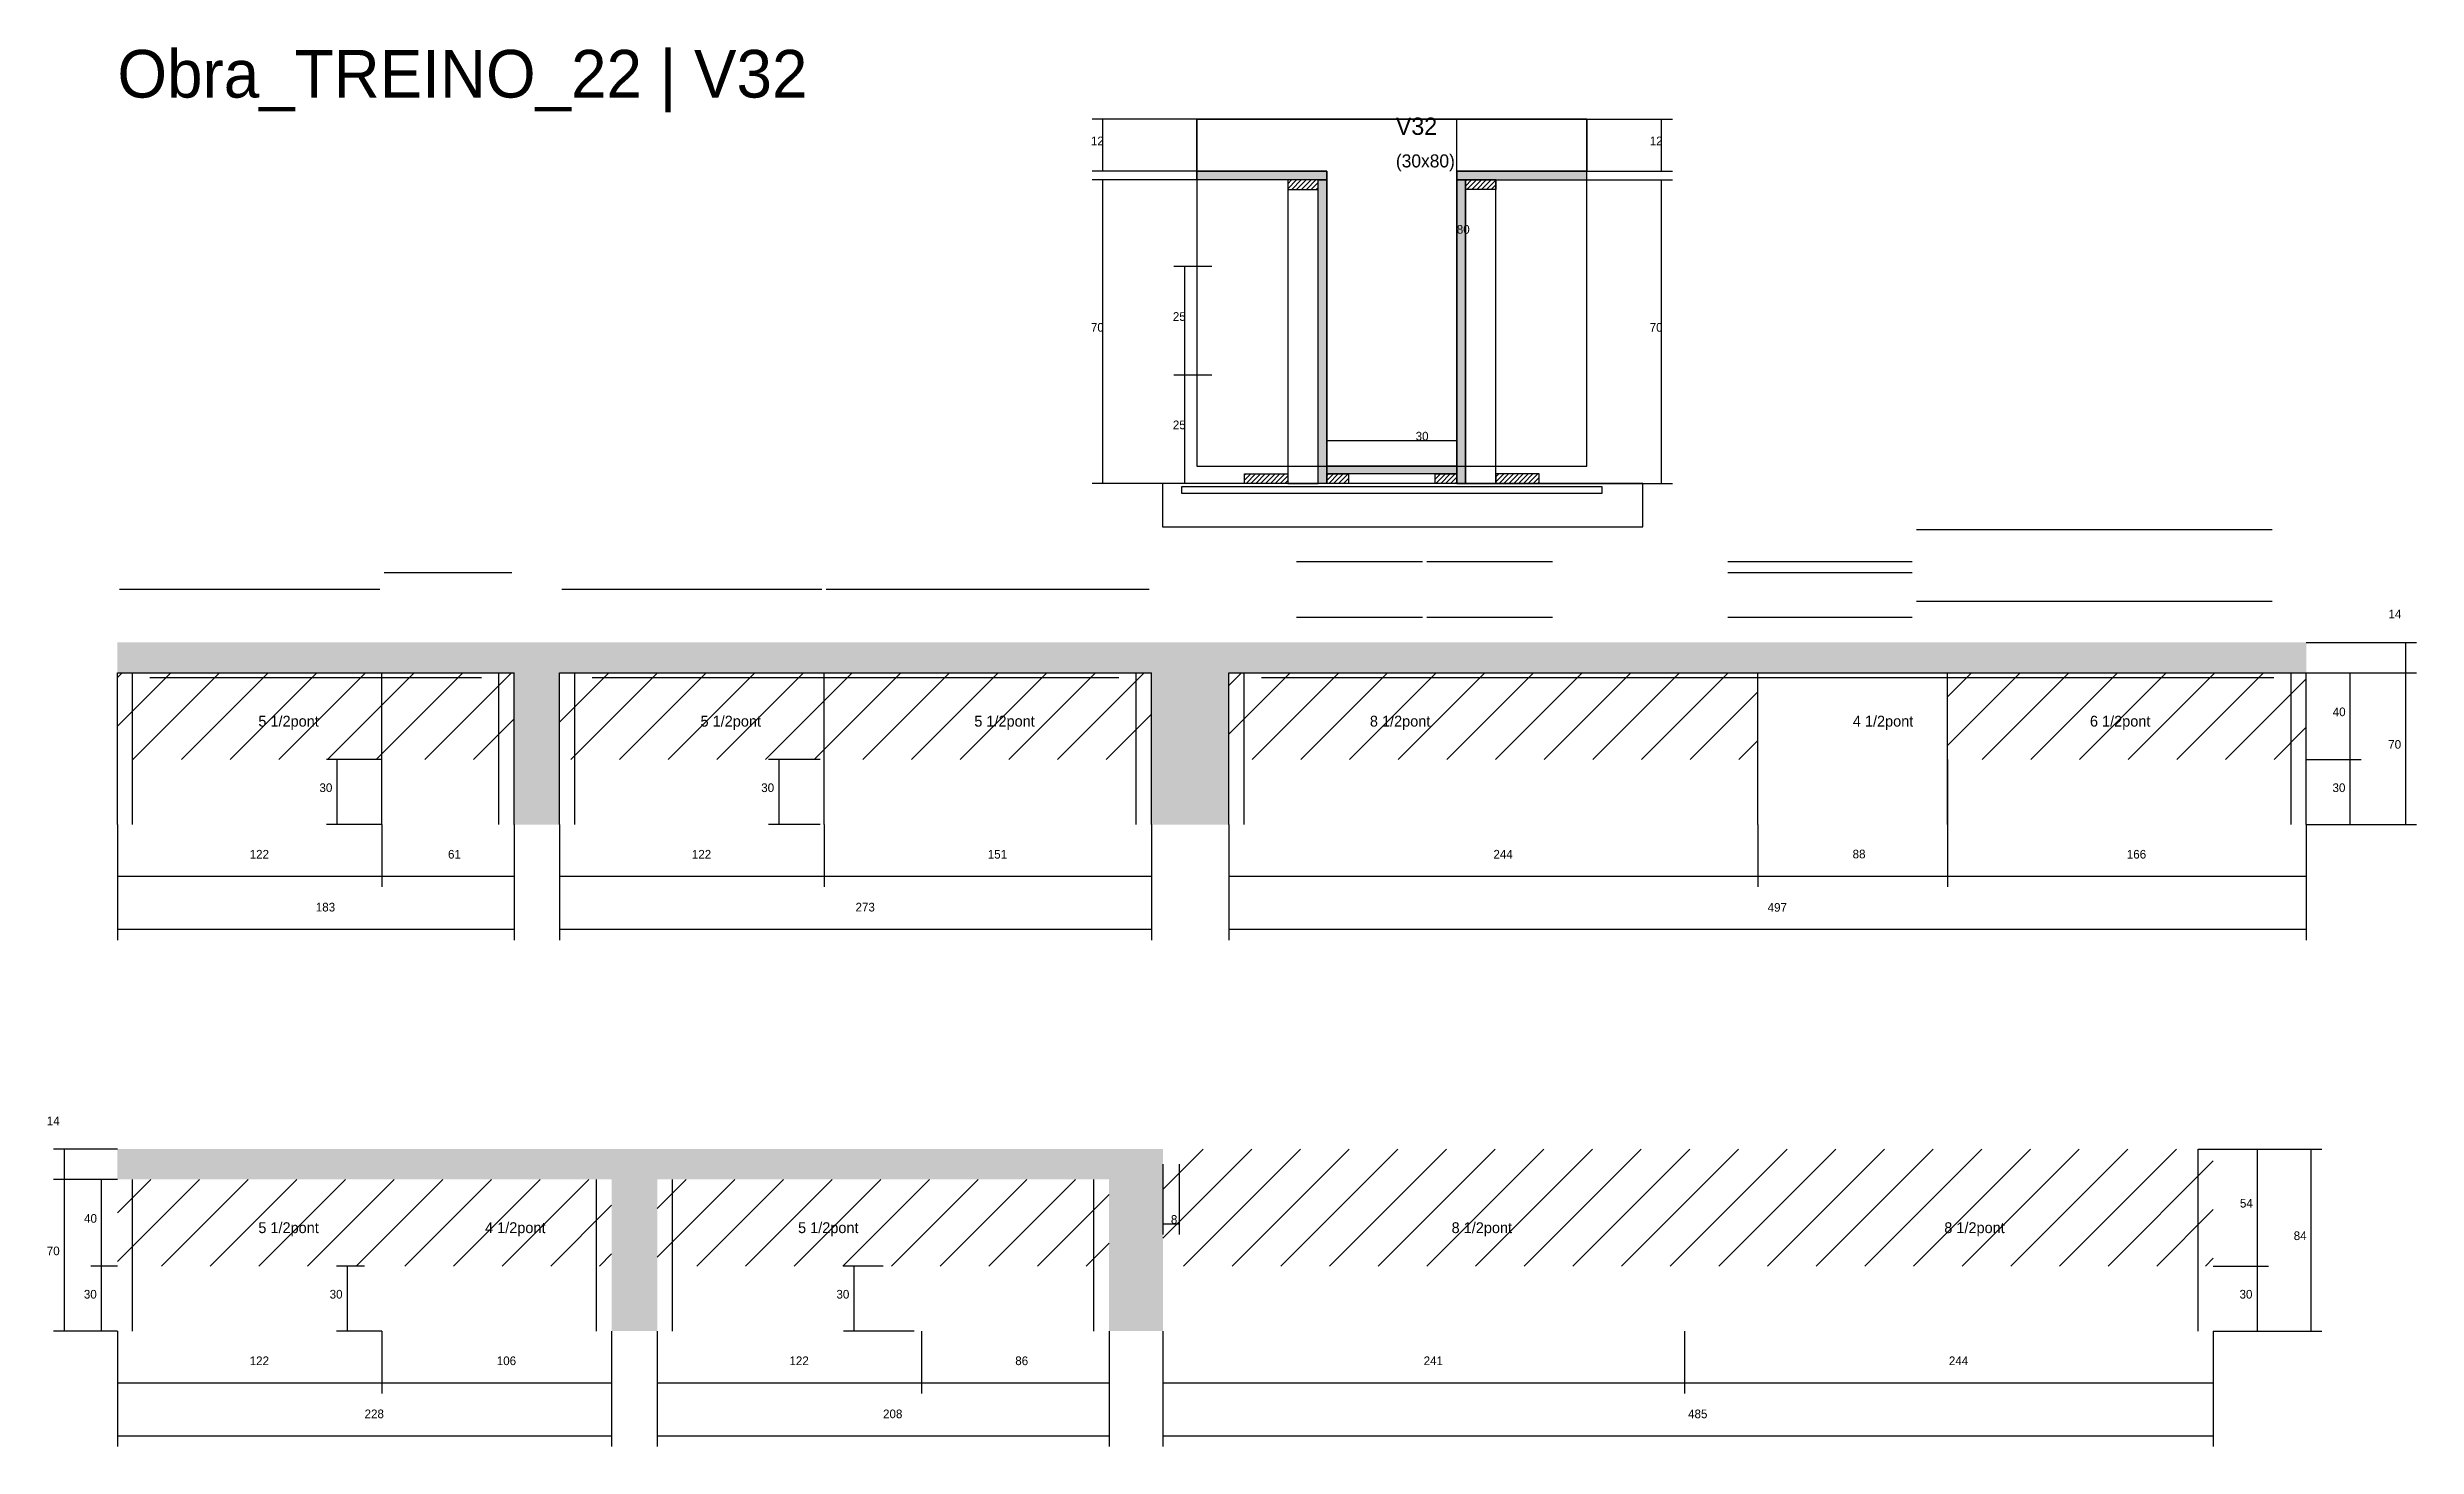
# Model space of a CAD drawing. Header units: metres. Extents: x -41 to 34800, y -36000 to 1848.
# Drawn here: x 20348 to 21441, y -27682 to -27037 of the extents above; entities that cross this region are included whole.
import ezdxf

# ---------------------------------------------------------------- set-up
doc = ezdxf.new("R2010")
doc.units = ezdxf.units.M
for name, color, linetype in [('CONCRETO', 251, 'Continuous'), ('COTA', 4, 'Continuous'), ('Cota Seção (2x)', 4, 'Continuous'), ('Hachura', 253, 'Continuous'), ('LABEL_ID', 3, 'Continuous'), ('Madeira', 126, 'Continuous'), ('NOMENCLATURA', 7, 'Continuous'), ('Painéis', 200, 'Continuous'), ('SARR_2.2x7', 40, 'Continuous'), ('SCO-___-LAJ', 4, 'Continuous'), ('Texto Seção', 7, 'Continuous')]:
    doc.layers.add(name, color=color, linetype=linetype)

msp = doc.modelspace()

# ---------------------------------------------------------------- texts
at = {"layer": 'COTA'}
for s, p in [('12', (20829.1, -27082)), ('12', (21086.9, -27082)), ('25', (20866.9, -27163)), ('70', (20829.1, -27168)), ('70', (21086.9, -27168)), ('25', (20866.9, -27213)), ('14', (21427.7, -27300.3)), ('40', (21402, -27345.4)), ('70', (21427.6, -27360.4)), ('30', (20473.2, -27380.4)), ('30', (20677, -27380.4)), ('30', (21401.9, -27380.4)), ('122', (20441, -27411.1)), ('61', (20532.5, -27411.1)), ('122', (20645, -27411.1)), ('151', (20781.5, -27411.1)), ('244', (21014.8, -27411.1)), ('88', (21180.5, -27411)), ('166', (21307, -27411.1)), ('183', (20471.5, -27435.5)), ('273', (20720.5, -27435.5)), ('497', (21141.3, -27435.6)), ('14', (20347.4, -27534.1)), ('40', (20364.6, -27579.1)), ('8', (20866, -27579.6)), ('54', (21359.2, -27572.1)), ('84', (21384, -27587.1)), ('70', (20347.4, -27594.1)), ('30', (20364.5, -27614.1)), ('30', (20477.9, -27614.1)), ('30', (20711.7, -27614.1)), ('30', (21359, -27614.1)), ('122', (20441, -27644.8)), ('106', (20555, -27644.8)), ('122', (20690, -27644.8)), ('86', (20794.2, -27644.8)), ('241', (20982.6, -27644.8)), ('244', (21224.9, -27644.8)), ('228', (20494, -27669.3)), ('208', (20733.2, -27669.3)), ('485', (21104.6, -27669.3))]:
    msp.add_text(s, height=4, dxfattribs=at).set_placement(p)
at = {"layer": 'Cota Seção (2x)'}
for s, p in [('80', (20997.9, -27122.8)), ('30', (20978.9, -27218.2))]:
    msp.add_text(s, height=4, dxfattribs=at).set_placement(p)
at = {"layer": 'LABEL_ID'}
msp.add_text('Obra_TREINO_22 | V32', height=22, dxfattribs=at).set_placement((20380, -27060))
at = {"layer": 'NOMENCLATURA'}
for s, p in [('5 1/2pont', (20445, -27350.2)), ('5 1/2pont', (20649, -27350.2)), ('5 1/2pont', (20775.3, -27350.2)), ('8 1/2pont', (20957.8, -27350.2)), ('4 1/2pont', (21180.6, -27350.2)), ('6 1/2pont', (21290, -27350.2)), ('5 1/2pont', (20445, -27583.9)), ('4 1/2pont', (20549.6, -27583.9)), ('5 1/2pont', (20694, -27583.9)), ('8 1/2pont', (20995.5, -27583.9)), ('8 1/2pont', (21222.8, -27583.9))]:
    msp.add_text(s, height=5, dxfattribs=at).set_placement(p)
at = {"layer": 'Texto Seção'}
for s, height, p in [('V32', 8, (20969.8, -27077.2)), ('(30x80)', 6, (20969.8, -27092.2))]:
    msp.add_text(s, height=height, dxfattribs=at).set_placement(p)

# ---------------------------------------------------------------- hatches: boundary and pattern name
at = {"layer": 'COTA'}
h = msp.add_hatch(dxfattribs=at)
h.set_pattern_fill('AR-CONC', scale=0.03)
h.paths.add_polyline_path([(20563, -27325.4), (20563, -27395.4), (20584, -27395.4), (20584, -27325.4), (20857, -27325.4), (20857, -27395.4), (20892.8, -27395.4), (20892.8, -27325.4), (21389.8, -27325.4), (21389.8, -27311.4), (20380, -27311.4), (20380, -27325.4)])
h = msp.add_hatch(dxfattribs=at)
h.set_pattern_fill('AR-CONC', scale=0.03)
h.paths.add_polyline_path([(20608, -27629.1), (20629, -27629.1), (20629, -27559.1), (20837.5, -27559.1), (20837.5, -27629.1), (20862.3, -27629.1), (20862.3, -27545.1), (20380, -27545.1), (20380, -27559.1), (20608, -27559.1)])
at = {"layer": 'Hachura'}
h = msp.add_hatch(color=8, dxfattribs=at)
h.dxf.hatch_style = 1
h.paths.add_polyline_path([(20877.9, -27098), (20877.9, -27094), (20877.9, -27094), (20937.9, -27094), (20937.9, -27094), (20937.9, -27098), (20937.9, -27098), (20877.9, -27098)])
h = msp.add_hatch(color=8, dxfattribs=at)
h.dxf.hatch_style = 1
h.paths.add_polyline_path([(21057.9, -27098), (21057.9, -27094), (21057.9, -27094), (20997.9, -27094), (20997.9, -27094), (20997.9, -27098), (20997.9, -27098), (21057.9, -27098)])
h = msp.add_hatch(dxfattribs=at)
h.set_pattern_fill('ANSI31', scale=0.5)
h.paths.add_polyline_path([(20919.9, -27098), (20919.9, -27102.4), (20919.9, -27102.4), (20933.9, -27102.4), (20933.9, -27102.4), (20933.9, -27098), (20933.9, -27098), (20919.9, -27098)])
h = msp.add_hatch(color=8, dxfattribs=at)
h.dxf.hatch_style = 1
h.paths.add_polyline_path([(20933.9, -27098), (20937.9, -27098), (20937.9, -27098), (20937.9, -27238), (20937.9, -27238), (20933.9, -27238), (20933.9, -27238), (20933.9, -27098)])
h = msp.add_hatch(color=8, dxfattribs=at)
h.dxf.hatch_style = 1
h.paths.add_polyline_path([(21001.9, -27098), (20997.9, -27098), (20997.9, -27098), (20997.9, -27238), (20997.9, -27238), (21001.9, -27238), (21001.9, -27238), (21001.9, -27098)])
h = msp.add_hatch(dxfattribs=at)
h.set_pattern_fill('ANSI31', scale=0.5)
h.paths.add_polyline_path([(21015.9, -27098), (21015.9, -27102.4), (21015.9, -27102.4), (21001.9, -27102.4), (21001.9, -27102.4), (21001.9, -27098), (21001.9, -27098), (21015.9, -27098)])
h = msp.add_hatch(dxfattribs=at)
h.set_pattern_fill('ANSI31', scale=0.5)
h.paths.add_polyline_path([(20899.9, -27238), (20899.9, -27233.6), (20899.9, -27233.6), (20919.9, -27233.6), (20919.9, -27233.6), (20919.9, -27238), (20919.9, -27238), (20899.9, -27238)])
h = msp.add_hatch(color=8, dxfattribs=at)
h.dxf.hatch_style = 1
h.paths.add_polyline_path([(20937.9, -27233.6), (20937.9, -27230), (20937.9, -27230), (20997.9, -27230), (20997.9, -27230), (20997.9, -27233.6), (20997.9, -27233.6), (20937.9, -27233.6)])
h = msp.add_hatch(dxfattribs=at)
h.set_pattern_fill('ANSI31', scale=0.5)
h.paths.add_polyline_path([(20937.9, -27238), (20937.9, -27233.6), (20937.9, -27233.6), (20947.9, -27233.6), (20947.9, -27233.6), (20947.9, -27238), (20947.9, -27238), (20937.9, -27238)])
h = msp.add_hatch(dxfattribs=at)
h.set_pattern_fill('ANSI31', scale=0.5)
h.paths.add_polyline_path([(20987.9, -27238), (20987.9, -27233.6), (20987.9, -27233.6), (20997.9, -27233.6), (20997.9, -27233.6), (20997.9, -27238), (20997.9, -27238), (20987.9, -27238)])
h = msp.add_hatch(dxfattribs=at)
h.set_pattern_fill('ANSI31', scale=0.5)
h.paths.add_polyline_path([(21035.9, -27238), (21035.9, -27233.6), (21035.9, -27233.6), (21015.9, -27233.6), (21015.9, -27233.6), (21015.9, -27238), (21015.9, -27238), (21035.9, -27238)])
h = msp.add_hatch(dxfattribs=at)
h.set_pattern_fill('ANSI31', scale=5)
h.paths.add_polyline_path([(20380, -27325.4), (20380, -27365.4), (20502, -27365.4), (20502, -27325.4)])
h = msp.add_hatch(dxfattribs=at)
h.set_pattern_fill('ANSI31', scale=5)
h.paths.add_polyline_path([(20563, -27325.4), (20502, -27325.4), (20502, -27365.4), (20563, -27365.4)])
h = msp.add_hatch(dxfattribs=at)
h.set_pattern_fill('ANSI31', scale=5)
h.paths.add_polyline_path([(20706, -27365.4), (20706, -27325.4), (20584, -27325.4), (20584, -27365.4)])
h = msp.add_hatch(dxfattribs=at)
h.set_pattern_fill('ANSI31', scale=5)
h.paths.add_polyline_path([(20857, -27365.4), (20857, -27325.4), (20706, -27325.4), (20706, -27365.4)])
h = msp.add_hatch(dxfattribs=at)
h.set_pattern_fill('ANSI31', scale=5)
h.paths.add_polyline_path([(20892.8, -27325.4), (20892.8, -27365.4), (21136.8, -27365.4), (21136.8, -27325.4)])
h = msp.add_hatch(dxfattribs=at)
h.set_pattern_fill('ANSI31', scale=5)
h.paths.add_polyline_path([(21389.8, -27365.4), (21389.8, -27325.4), (21224.3, -27325.4), (21224.3, -27365.4)])
h = msp.add_hatch(dxfattribs=at)
h.set_pattern_fill('ANSI31', scale=5)
h.paths.add_polyline_path([(20862.3, -27545.1), (20862.3, -27599.1), (21102.9, -27599.1), (21102.9, -27545.1)])
h = msp.add_hatch(dxfattribs=at)
h.set_pattern_fill('ANSI31', scale=5)
h.paths.add_polyline_path([(21102.9, -27545.1), (21102.9, -27599.1), (21346.9, -27599.1), (21346.9, -27545.1)])
h = msp.add_hatch(dxfattribs=at)
h.set_pattern_fill('ANSI31', scale=5)
h.paths.add_polyline_path([(20380, -27559.1), (20380, -27599.1), (20502, -27599.1), (20502, -27559.1)])
h = msp.add_hatch(dxfattribs=at)
h.set_pattern_fill('ANSI31', scale=5)
h.paths.add_polyline_path([(20608, -27559.1), (20502, -27559.1), (20502, -27599.1), (20608, -27599.1)])
h = msp.add_hatch(dxfattribs=at)
h.set_pattern_fill('ANSI31', scale=5)
h.paths.add_polyline_path([(20751, -27599.1), (20751, -27559.1), (20629, -27559.1), (20629, -27599.1)])
h = msp.add_hatch(dxfattribs=at)
h.set_pattern_fill('ANSI31', scale=5)
h.paths.add_polyline_path([(20751, -27559.1), (20751, -27599.1), (20837.5, -27599.1), (20837.5, -27559.1)])

# ---------------------------------------------------------------- linework, layer by layer
at = {"layer": 'CONCRETO'}
for points in [[(20997.9, -27094), (20997.9, -27104), (20997.9, -27230), (20937.9, -27230), (20937.9, -27094), (20877.9, -27094), (20877.9, -27070), (20997.9, -27070), (21057.9, -27070), (21057.9, -27094)], [(20877.9, -27230), (21057.9, -27230), (21057.9, -27070), (20877.9, -27070)]]:
    msp.add_lwpolyline(points, close=True, dxfattribs=at)
at = {"layer": 'COTA'}
for p, q in [((20877.9, -27070), (20829.6, -27070)), ((20834.6, -27094), (20834.6, -27070)), ((21057.9, -27070), (21097.4, -27070)), ((21092.4, -27094), (21092.4, -27070)), ((20877.9, -27094), (20829.6, -27094)), ((21057.9, -27094), (21097.4, -27094)), ((20877.9, -27098), (20829.6, -27098)), ((20834.6, -27238), (20834.6, -27098)), ((21015.9, -27098), (21097.4, -27098)), ((21092.4, -27238), (21092.4, -27098)), ((20884.9, -27138), (20867.4, -27138)), ((20872.4, -27188), (20872.4, -27138)), ((20884.9, -27188), (20867.4, -27188)), ((20884.9, -27188), (20867.4, -27188)), ((20872.4, -27238), (20872.4, -27188)), ((20899.9, -27238), (20829.6, -27238)), ((20884.9, -27238), (20867.4, -27238)), ((21035.9, -27238), (21097.4, -27238)), ((21389.8, -27311.4), (21440.7, -27311.4)), ((21435.7, -27325.4), (21435.7, -27311.4)), ((21389.8, -27325.4), (21440.7, -27325.4)), ((21389.8, -27325.4), (21440.7, -27325.4)), ((21389.8, -27325.4), (21415.1, -27325.4)), ((21410.1, -27365.4), (21410.1, -27325.4)), ((21435.7, -27395.4), (21435.7, -27325.4)), ((20502, -27365.4), (20476.4, -27365.4)), ((20481.4, -27395.4), (20481.4, -27365.4)), ((20704.2, -27365.4), (20680.3, -27365.4)), ((20685.3, -27395.4), (20685.3, -27365.4)), ((21224.3, -27365.4), (21224.3, -27424.2)), ((21389.8, -27365.4), (21415.1, -27365.4)), ((21389.8, -27365.4), (21415.1, -27365.4)), ((21410.1, -27395.4), (21410.1, -27365.4)), ((20380, -27395.4), (20380, -27424.2)), ((20380, -27395.4), (20380, -27448.7)), ((20502, -27395.4), (20476.4, -27395.4)), ((20502, -27395.4), (20502, -27424.2)), ((20502, -27395.4), (20502, -27424.2)), ((20563, -27395.4), (20563, -27424.2)), ((20563, -27395.4), (20563, -27448.7)), ((20584, -27395.4), (20584, -27424.2)), ((20584, -27395.4), (20584, -27448.7)), ((20704.2, -27395.4), (20680.3, -27395.4)), ((20706, -27395.4), (20706, -27424.2)), ((20706, -27395.4), (20706, -27424.2)), ((20857, -27395.4), (20857, -27424.2)), ((20857, -27395.4), (20857, -27448.7)), ((20892.8, -27395.4), (20892.8, -27424.2)), ((20892.8, -27395.4), (20892.8, -27448.7)), ((21136.8, -27395.4), (21136.8, -27424.2)), ((21136.8, -27395.4), (21136.8, -27424.2)), ((21224.3, -27395.4), (21224.3, -27424.2)), ((21389.8, -27395.4), (21389.8, -27448.7)), ((21389.8, -27395.4), (21440.7, -27395.4)), ((21389.8, -27395.4), (21389.8, -27424.2)), ((21389.8, -27395.4), (21415.1, -27395.4)), ((20380, -27419.2), (20502, -27419.2)), ((20502, -27419.2), (20563, -27419.2)), ((20584, -27419.2), (20706, -27419.2)), ((20706, -27419.2), (20857, -27419.2)), ((20892.8, -27419.2), (21136.8, -27419.2)), ((21136.8, -27419.2), (21224.3, -27419.2)), ((21224.3, -27419.2), (21389.8, -27419.2)), ((20380, -27443.7), (20563, -27443.7)), ((20584, -27443.7), (20857, -27443.7)), ((20892.8, -27443.7), (21389.8, -27443.7)), ((20380, -27545.1), (20350.5, -27545.1)), ((20355.5, -27559.1), (20355.5, -27545.1)), ((20862.3, -27552.1), (20862.3, -27584.6)), ((20869.8, -27552.1), (20869.8, -27584.6)), ((21339.9, -27545.1), (21372.3, -27545.1)), ((21346.9, -27545.1), (21397, -27545.1)), ((21367.3, -27599.1), (21367.3, -27545.1)), ((21392, -27629.1), (21392, -27545.1)), ((20380, -27559.1), (20350.5, -27559.1)), ((20380, -27559.1), (20350.5, -27559.1)), ((20355.5, -27629.1), (20355.5, -27559.1)), ((20380, -27559.1), (20367.7, -27559.1)), ((20372.7, -27599.1), (20372.7, -27559.1)), ((20862.3, -27579.6), (20869.8, -27579.6)), ((20380, -27599.1), (20367.7, -27599.1)), ((20380, -27599.1), (20367.7, -27599.1)), ((20372.7, -27629.1), (20372.7, -27599.1)), ((20494, -27599.1), (20481.1, -27599.1)), ((20486.1, -27629.1), (20486.1, -27599.1)), ((20733.2, -27599.1), (20714.9, -27599.1)), ((20719.9, -27629.1), (20719.9, -27599.1)), ((21346.9, -27599.1), (21372.3, -27599.1)), ((21346.9, -27599.1), (21372.3, -27599.1)), ((21367.3, -27629.1), (21367.3, -27599.1)), ((20380, -27629.1), (20350.5, -27629.1)), ((20380, -27629.1), (20367.7, -27629.1)), ((20380, -27629.1), (20380, -27657.9)), ((20380, -27629.1), (20380, -27682.4)), ((20502, -27629.1), (20481.1, -27629.1)), ((20502, -27629.1), (20502, -27657.9)), ((20502, -27629.1), (20502, -27657.9)), ((20608, -27629.1), (20608, -27657.9)), ((20608, -27629.1), (20608, -27682.4)), ((20629, -27629.1), (20629, -27657.9)), ((20629, -27629.1), (20629, -27682.4)), ((20747.5, -27629.1), (20714.9, -27629.1)), ((20751, -27629.1), (20751, -27657.9)), ((20751, -27629.1), (20751, -27657.9)), ((20837.5, -27629.1), (20837.5, -27657.9)), ((20837.5, -27629.1), (20837.5, -27682.4)), ((20862.3, -27629.1), (20862.3, -27657.9)), ((20862.3, -27629.1), (20862.3, -27682.4)), ((21102.9, -27629.1), (21102.9, -27657.9)), ((21102.9, -27629.1), (21102.9, -27657.9)), ((21346.9, -27629.1), (21346.9, -27657.9)), ((21346.9, -27629.1), (21346.9, -27682.4)), ((21346.9, -27629.1), (21397, -27629.1)), ((21346.9, -27629.1), (21372.3, -27629.1)), ((20380, -27652.9), (20502, -27652.9)), ((20502, -27652.9), (20608, -27652.9)), ((20629, -27652.9), (20751, -27652.9)), ((20751, -27652.9), (20837.5, -27652.9)), ((20862.3, -27652.9), (21102.9, -27652.9)), ((21102.9, -27652.9), (21346.9, -27652.9)), ((20380, -27677.4), (20608, -27677.4)), ((20629, -27677.4), (20837.5, -27677.4)), ((20862.3, -27677.4), (21346.9, -27677.4))]:
    msp.add_line(p, q, dxfattribs=at)
at = {"layer": 'Cota Seção (2x)'}
for p, q in [((20937.9, -27070), (21002.9, -27070)), ((20997.9, -27230), (20997.9, -27070)), ((20937.9, -27230), (20937.9, -27213.2)), ((20997.9, -27230), (20997.9, -27213.2)), ((20937.9, -27218.2), (20997.9, -27218.2)), ((20937.9, -27230), (21002.9, -27230))]:
    msp.add_line(p, q, dxfattribs=at)
at = {"layer": 'Madeira'}
for points in [[(20919.9, -27098), (20919.9, -27102.4), (20933.9, -27102.4), (20933.9, -27098)], [(20919.9, -27238), (20933.9, -27238), (20933.9, -27098), (20919.9, -27098)], [(21015.9, -27098), (21015.9, -27102.4), (21001.9, -27102.4), (21001.9, -27098)], [(21015.9, -27098), (21001.9, -27098), (21001.9, -27238), (21015.9, -27238)], [(20862.1, -27258), (21083.7, -27258), (21083.7, -27238), (20862.1, -27238)], [(20899.9, -27238), (20899.9, -27233.6), (20919.9, -27233.6), (20919.9, -27238)], [(20937.9, -27238), (20937.9, -27233.6), (20947.9, -27233.6), (20947.9, -27238)], [(20987.9, -27238), (20987.9, -27233.6), (20997.9, -27233.6), (20997.9, -27238)], [(21035.9, -27238), (21035.9, -27233.6), (21015.9, -27233.6), (21015.9, -27238)]]:
    msp.add_lwpolyline(points, close=True, dxfattribs=at)
at = {"layer": 'Painéis'}
for p, q in [((20877.9, -27094), (20937.9, -27094)), ((20877.9, -27098), (20877.9, -27094)), ((20937.9, -27098), (20937.9, -27094)), ((20997.9, -27094), (21057.9, -27094)), ((20997.9, -27098), (20997.9, -27094)), ((21057.9, -27098), (21057.9, -27094)), ((20937.9, -27238), (20937.9, -27098)), ((20997.9, -27238), (20997.9, -27098)), ((20937.9, -27230), (20997.9, -27230)), ((20937.9, -27233.6), (20937.9, -27230)), ((20997.9, -27233.6), (20997.9, -27230)), ((20380, -27325.4), (20563, -27325.4)), ((20380, -27395.4), (20380, -27325.4)), ((20502, -27395.4), (20502, -27325.4)), ((20563, -27395.4), (20563, -27325.4)), ((20584, -27325.4), (20857, -27325.4)), ((20584, -27395.4), (20584, -27325.4)), ((20706, -27395.4), (20706, -27325.4)), ((20857, -27395.4), (20857, -27325.4)), ((20892.8, -27325.4), (21389.8, -27325.4)), ((20892.8, -27395.4), (20892.8, -27325.4)), ((21136.8, -27395.4), (21136.8, -27325.4)), ((21224.3, -27395.4), (21224.3, -27325.4)), ((21389.8, -27395.4), (21389.8, -27325.4))]:
    msp.add_line(p, q, dxfattribs=at)
for points in [[(20877.9, -27098), (20877.9, -27094), (20937.9, -27094), (20937.9, -27098)], [(21057.9, -27098), (21057.9, -27094), (20997.9, -27094), (20997.9, -27098)], [(20933.9, -27098), (20937.9, -27098), (20937.9, -27238), (20933.9, -27238)], [(21001.9, -27098), (20997.9, -27098), (20997.9, -27238), (21001.9, -27238)], [(20937.9, -27233.6), (20937.9, -27230), (20997.9, -27230), (20997.9, -27233.6)]]:
    msp.add_lwpolyline(points, close=True, dxfattribs=at)
at = {"layer": 'SARR_2.2x7'}
for p, q in [((21210, -27259.3), (21374, -27259.3)), ((20503, -27279.1), (20562, -27279.1)), ((20924, -27274), (20982, -27274)), ((20984, -27274), (21042, -27274)), ((21123, -27274), (21208, -27274)), ((21123, -27279.1), (21208, -27279.1)), ((20381, -27286.8), (20501, -27286.8)), ((20585, -27286.8), (20705, -27286.8)), ((20707, -27286.8), (20856, -27286.8)), ((21210, -27292.3), (21374, -27292.3)), ((20924, -27299.7), (20982, -27299.7)), ((20984, -27299.7), (21042, -27299.7)), ((21123, -27299.7), (21208, -27299.7)), ((20387, -27395.4), (20387, -27325.4)), ((20556, -27395.4), (20556, -27325.4)), ((20591, -27395.4), (20591, -27325.4)), ((20850, -27395.4), (20850, -27325.4)), ((20899.8, -27395.4), (20899.8, -27325.4)), ((21382.8, -27395.4), (21382.8, -27325.4)), ((20395, -27327.6), (20502, -27327.6)), ((20502, -27327.6), (20548, -27327.6)), ((20599, -27327.6), (20706, -27327.6)), ((20706, -27327.6), (20842, -27327.6)), ((20907.8, -27327.6), (21136.8, -27327.6)), ((21136.8, -27327.6), (21224.3, -27327.6)), ((21224.3, -27327.6), (21374.8, -27327.6)), ((21339.9, -27629.1), (21339.9, -27545.1)), ((20387, -27629.1), (20387, -27559.1)), ((20601, -27629.1), (20601, -27559.1)), ((20636, -27629.1), (20636, -27559.1)), ((20830.5, -27629.1), (20830.5, -27559.1))]:
    msp.add_line(p, q, dxfattribs=at)
at = {"layer": 'SCO-___-LAJ'}
msp.add_lwpolyline([(20871.1, -27239.4), (21064.8, -27239.4), (21064.8, -27242.6), (20871.1, -27242.6)], close=True, dxfattribs=at)

msp.set_redraw_order([(e.dxf.handle, doc.entitydb.next_handle()) for e in msp.query("TEXT MTEXT ATTDEF DIMENSION ARC_DIMENSION")])  # texts and dimensions are drawn at this point

doc.saveas('drawing.dxf')
